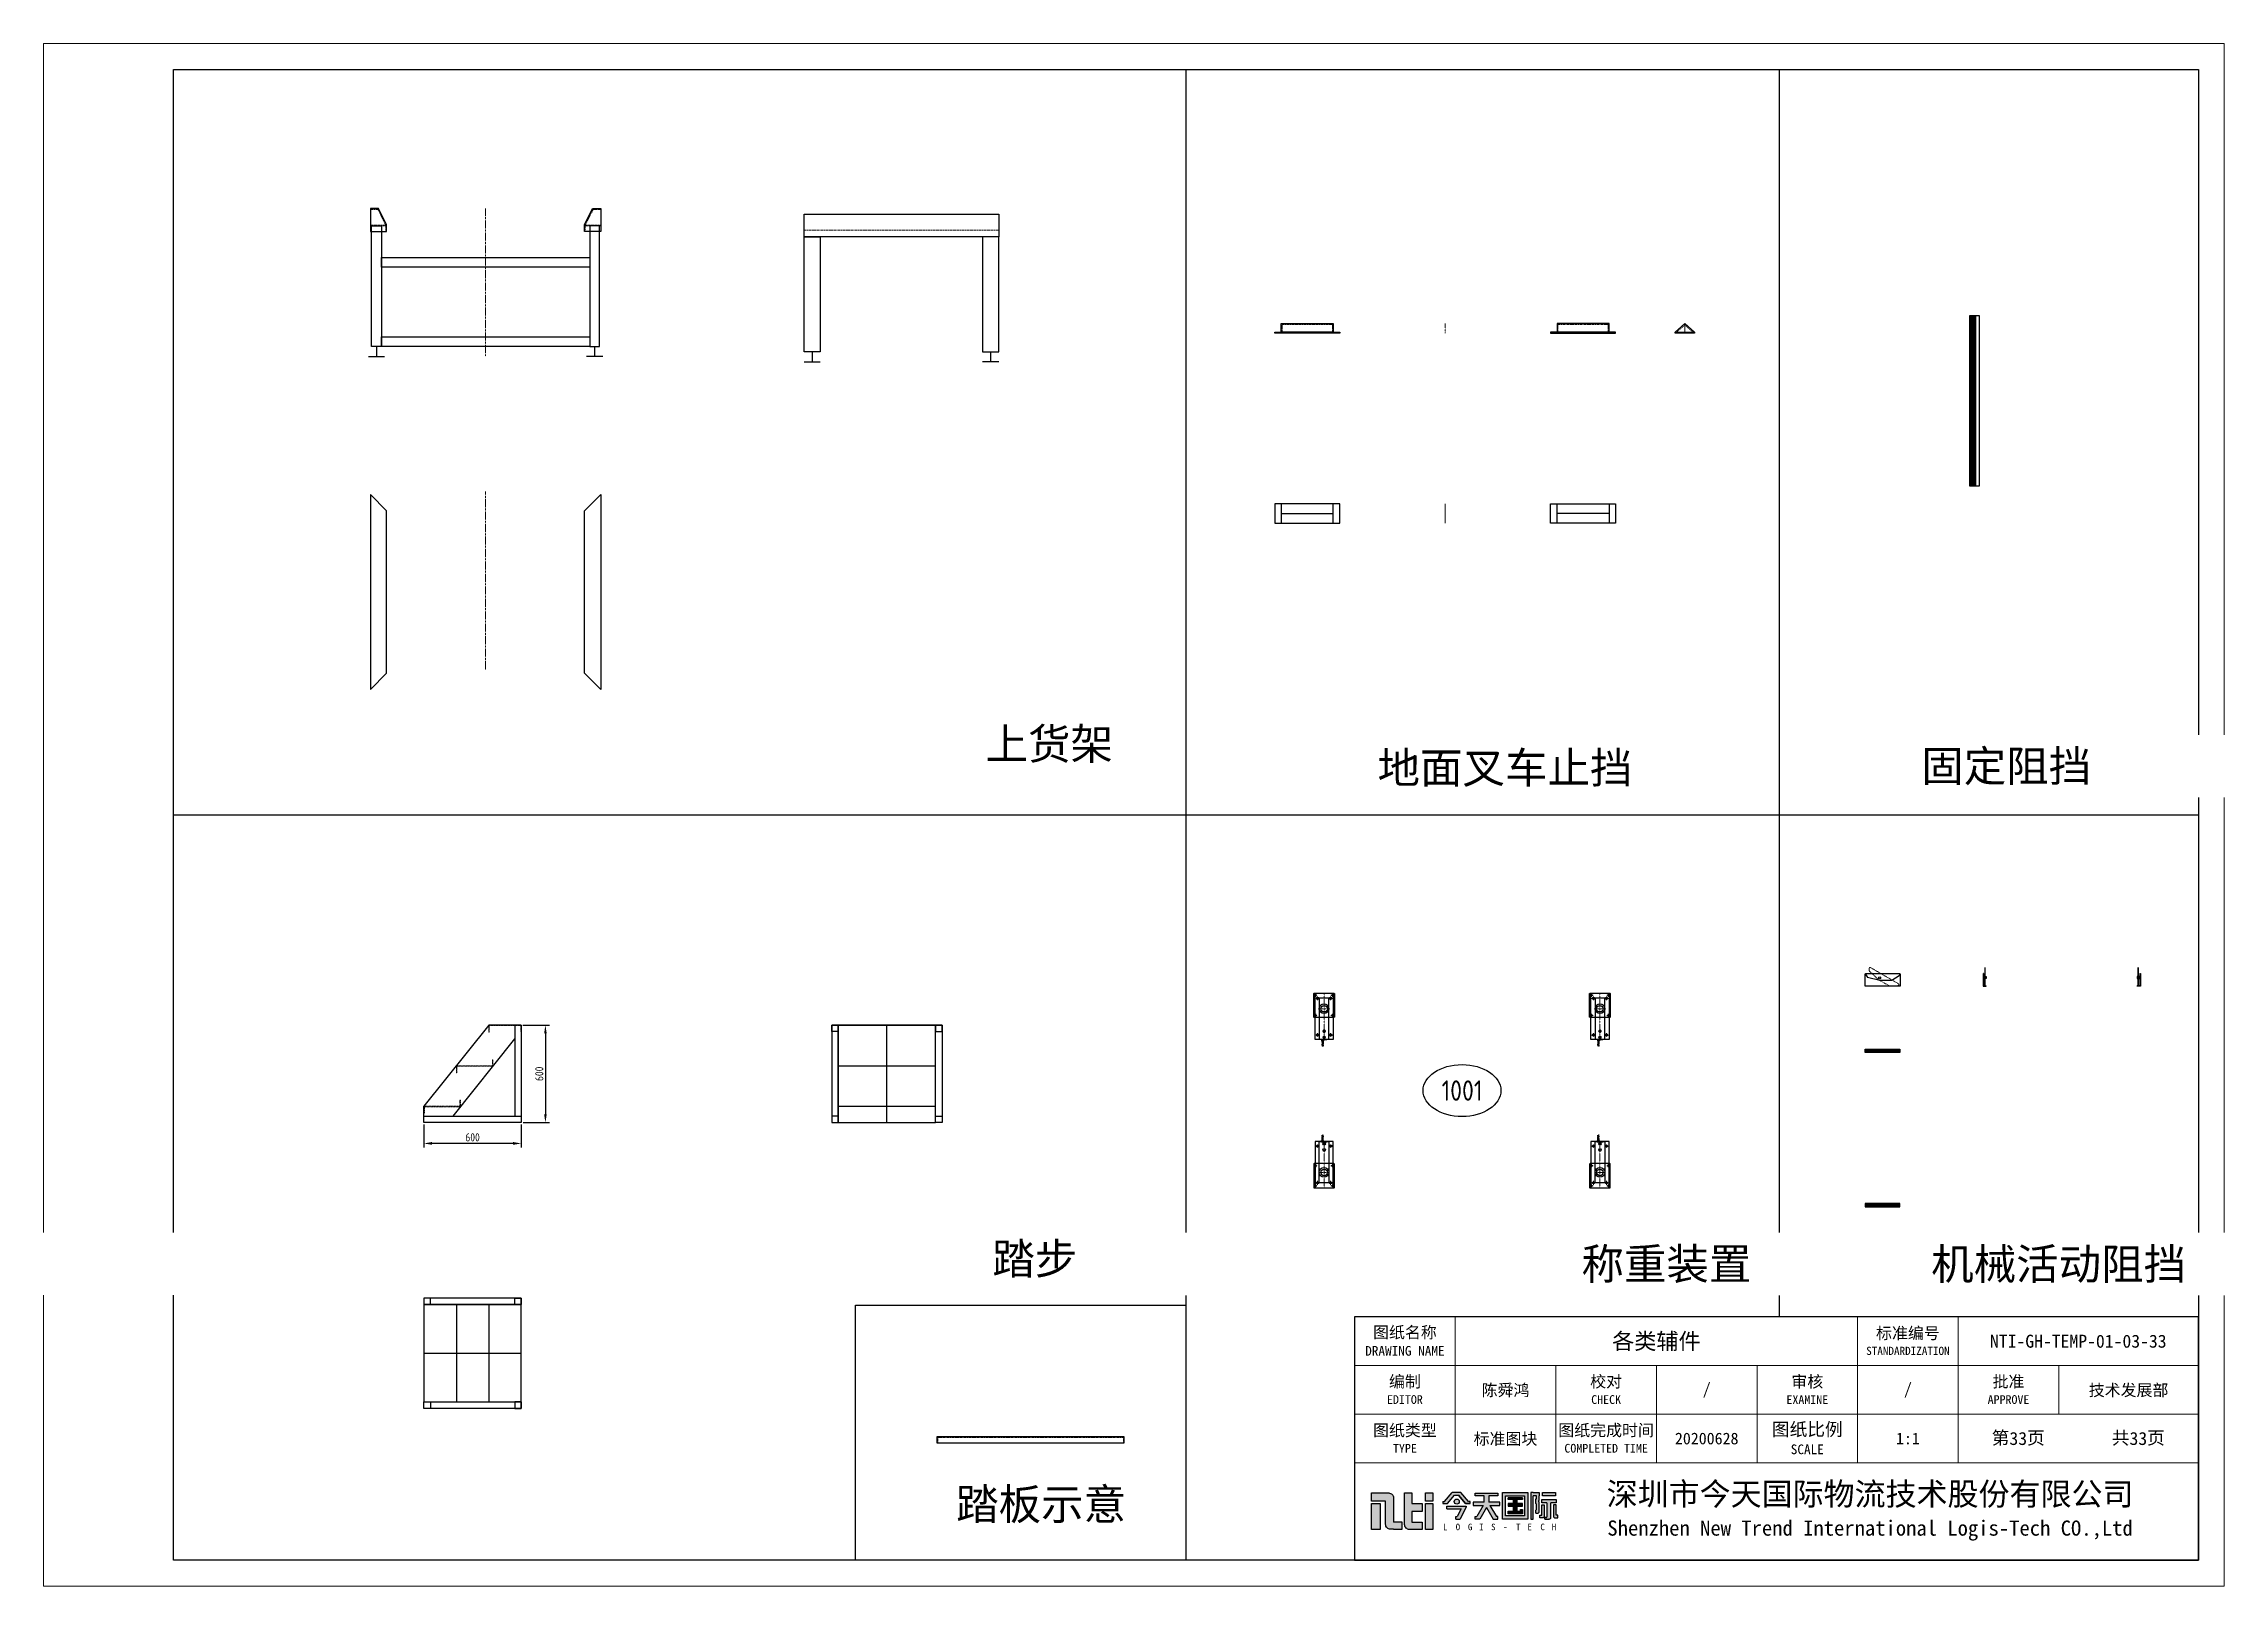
# Model space of a CAD drawing. Header units: millimetres. Extents: x 13310 to 204601, y -25828 to 2684.
# Drawn here: x 19801 to 33241, y -25828 to -16324 of the extents above; entities that cross this region are included whole.
import ezdxf
from ezdxf.enums import TextEntityAlignment as Align

# ---------------------------------------------------------------- set-up
doc = ezdxf.new("R2010")
doc.units = ezdxf.units.MM
doc.linetypes.add('CENTER', pattern=[2, 1.25, -0.25, 0.25, -0.25])
doc.linetypes.add('DASHED2', pattern=[9.525, 6.35, -3.175])
for name, color, linetype, lineweight in [('NTI-中心线层', 1, 'CENTER', 5), ('NTI-标注层', 3, 'Continuous', 9), ('NTI-细实线', 7, 'Continuous', 9), ('NTI-虚线层', 5, 'DASHED2', 9)]:
    doc.layers.add(name, color=color, linetype=linetype, lineweight=lineweight)
doc.layers.add('NTI-粗实线', color=7, linetype='Continuous')
doc.layers.add('NTI-编号层', color=6, linetype='Continuous')
doc.layers.add('NTI-输送设备', color=7, linetype='Continuous', plot=False)
doc.styles.add('NTI标准图块应用文字样式', font='gbenor.shx', dxfattribs={"height": 3.5})
doc.styles.get("Standard").update_dxf_attribs({"font": 'gbenor.shx'})
doc.styles.add('标题栏', font='')
doc.styles.get('标题栏').set_extended_font_data('SimSun')
doc.dimstyles.new('ISO-25', dxfattribs={"dimtxt": 2.5, "dimasz": 2.5, "dimexe": 1.25, "dimexo": 0.625, "dimtad": 1, "dimtxsty": 'Standard', "dimcen": 2.5, "dimadec": 0, "dimazin": 0, "dimtfac": 1, "dimtmove": 0, "dimatfit": 3, "dimfxl": 1, "dimarcsym": 0})

# ---------------------------------------------------------------- blocks, each defined once
blk = doc.blocks.new('*U79')
at = {"layer": 'NTI-输送设备', "color": 2, "const_width": 40}
blk.add_lwpolyline([(-38, 525), (-38, -525)], dxfattribs=at)
at = {"layer": 'NTI-输送设备'}
blk.add_lwpolyline([(-58, 525), (0, 525), (0, -525), (-58, -525)], close=True, dxfattribs=at)
at = {"layer": 'NTI-编号层', "style": 'NTI标准图块应用文字样式'}
for tag, p, flags in [('011备注', (-96, 204), 1), ('012设计单位', (-96, 199), 3)]:
    blk.add_attdef(tag, p, '', height=3.5, dxfattribs=dict(at, flags=flags))
blk = doc.blocks.new('图块标准图框标题栏')
h = blk.add_hatch(color=1)
h.dxf.hatch_style = 1
h.paths.add_polyline_path([(-126.08, 8.76), (-127.42, 8.76), (-127.42, 4.73), (-126.08, 4.73)])
h.paths.add_polyline_path([(-124, 9.62, 0.414214), (-124.75, 10.37), (-125.22, 10.37), (-127.41, 10.37), (-127.41, 9.11), (-125.22, 9.11), (-125.22, 5.54, 0.414214), (-124.47, 4.79), (-124, 4.79), (-122.69, 4.79), (-122.69, 5.9), (-124, 5.9)])
h.paths.add_polyline_path([(-121.17, 8.75), (-121.17, 10.37), (-122.3, 10.37), (-122.3, 5.5, 0.414214), (-121.55, 4.75), (-121.17, 4.75), (-119.6, 4.75), (-119.6, 5.89), (-121.17, 5.89), (-121.17, 7.51), (-119.6, 7.51), (-119.6, 8.75)])
h.paths.add_polyline_path([(-117.97, 8.75), (-119.09, 8.75), (-119.09, 4.75), (-117.97, 4.75)])
h.paths.add_polyline_path([(-117.97, 10.37), (-119.09, 10.37), (-119.09, 9.13), (-117.97, 9.13)])
h = blk.add_hatch(color=256)
h.dxf.hatch_style = 1
h.paths.add_polyline_path([(-113.64, 10.45), (-114.96, 10.45), (-116.14, 9.05), (-116.4, 9.05), (-116.4, 8.75), (-115.7, 8.75), (-114.6, 10.05), (-114, 10.05), (-112.9, 8.75), (-112.2, 8.75), (-112.2, 9.05), (-112.45, 9.05)])
h.paths.add_polyline_path([(-113.88, 9.05, 1), (-114.66, 9.05, 1)])
h.paths.add_polyline_path([(-112.8, 8.25), (-112.8, 8.35), (-115.8, 8.35), (-115.8, 7.95), (-113.6, 7.95), (-114.2, 6.75), (-114.4, 6.75), (-114.4, 6.35), (-113.75, 6.35)])
h.paths.add_polyline_path([(-107.63, 8.95), (-109.33, 8.95), (-109.33, 9.95), (-107.93, 9.95), (-107.93, 10.35), (-111.43, 10.35), (-111.43, 9.95), (-110.03, 9.95), (-110.03, 8.95), (-111.73, 8.95), (-111.73, 8.45), (-110.19, 8.45), (-111.19, 6.75), (-111.43, 6.75), (-111.43, 6.35), (-110.73, 6.35), (-109.68, 8.14), (-108.63, 6.35), (-107.93, 6.35), (-107.93, 6.75), (-108.16, 6.75), (-109.16, 8.45), (-107.63, 8.45)])
h.paths.add_polyline_path([(-103.33, 10.45), (-107.23, 10.45), (-107.23, 6.35), (-103.33, 6.35)])
h.paths.add_polyline_path([(-106.73, 9.95), (-103.83, 9.95), (-103.83, 6.85), (-106.73, 6.85)], flags=16)
h.paths.add_polyline_path([(-106.33, 8.75), (-105.53, 8.75), (-105.53, 9.35), (-106.33, 9.35), (-106.33, 9.65), (-104.13, 9.65), (-104.13, 9.35), (-105.03, 9.35), (-105.03, 8.75), (-104.13, 8.75), (-104.13, 8.35), (-105.03, 8.35), (-105.03, 7.55), (-104.43, 7.55), (-104.43, 7.85), (-104.13, 7.85), (-104.13, 7.55), (-104.13, 7.15), (-106.33, 7.15), (-106.33, 7.55), (-105.53, 7.55), (-105.53, 8.35), (-106.33, 8.35)], flags=0)
h.paths.add_polyline_path([(-101.57, 8.95), (-101.67, 9.05), (-101.67, 9.15), (-101.57, 9.25), (-101.57, 9.95), (-101.57, 10.45), (-102.47, 10.45), (-102.87, 10.45), (-102.87, 6.35), (-102.47, 6.35), (-102.47, 9.95), (-101.97, 9.95), (-101.97, 9.45), (-102.07, 9.45), (-102.07, 8.75), (-101.97, 8.65), (-101.97, 7.85), (-102.07, 7.75), (-102.07, 7.25), (-101.97, 7.25), (-101.82, 7.25, 0.414214), (-101.57, 7.5)])
h.paths.add_polyline_path([(-98.97, 9.35), (-101.17, 9.35), (-101.17, 8.85), (-100.37, 8.85), (-100.37, 6.65), (-100.67, 6.65), (-100.67, 6.35), (-100.37, 6.35), (-100.07, 6.35), (-100.02, 6.35, 0.414214), (-99.77, 6.6), (-99.77, 8.85), (-98.97, 8.85)])
h.paths.add_polyline_path([(-99.07, 10.45), (-101.07, 10.45), (-101.07, 9.95), (-99.07, 9.95)])
h.paths.add_polyline_path([(-100.77, 8.55), (-101.17, 8.55), (-101.17, 6.95), (-101.47, 6.95), (-101.47, 6.55), (-101.17, 6.55), (-101.02, 6.55, 0.414214), (-100.77, 6.8)])
h.paths.add_polyline_path([(-98.97, 8.55), (-99.37, 8.55), (-99.37, 6.8, 0.414214), (-99.12, 6.55), (-98.97, 6.55), (-98.67, 6.55), (-98.67, 6.95), (-98.97, 6.95)])
h = blk.add_hatch(color=256)
h.dxf.hatch_style = 1
h.paths.add_polyline_path([(-105.03, 8.75), (-105.03, 9.35), (-104.13, 9.35), (-104.13, 9.65), (-106.33, 9.65), (-106.33, 9.35), (-105.53, 9.35), (-105.53, 8.75), (-106.33, 8.75), (-106.33, 8.35), (-105.53, 8.35), (-105.53, 7.55), (-106.33, 7.55), (-106.33, 7.15), (-104.13, 7.15), (-104.13, 7.55), (-104.13, 7.85), (-104.43, 7.85), (-104.43, 7.55), (-105.03, 7.55), (-105.03, 8.35), (-104.13, 8.35), (-104.13, 8.75)])
for p, q in [((-116.14, 9.05), (-114.96, 10.45)), ((-113.64, 10.45), (-114.96, 10.45)), ((-112.45, 9.05), (-113.64, 10.45)), ((-116.4, 9.05), (-116.4, 8.75)), ((-116.4, 9.05), (-116.14, 9.05)), ((-116.4, 8.75), (-115.7, 8.75)), ((-115.8, 7.95), (-113.6, 7.95)), ((-115.7, 8.75), (-114.6, 10.05)), ((-114.6, 10.05), (-114, 10.05)), ((-114.6, 10.05), (-114, 10.05)), ((-114.4, 6.35), (-114.4, 6.75)), ((-114.4, 6.75), (-114.2, 6.75)), ((-113.6, 7.95), (-114.2, 6.75)), ((-114, 10.05), (-112.9, 8.75)), ((-112.9, 8.75), (-114, 10.05)), ((-112.8, 8.25), (-113.75, 6.35)), ((-112.9, 8.75), (-112.2, 8.75)), ((-112.2, 8.75), (-112.9, 8.75)), ((-112.2, 9.05), (-112.45, 9.05)), ((-112.2, 8.75), (-112.2, 9.05)), ((-111.43, 6.75), (-111.19, 6.75)), ((-111.43, 6.35), (-111.43, 6.75)), ((-110.19, 8.45), (-111.19, 6.75)), ((-109.68, 8.14), (-110.73, 6.35)), ((-109.68, 8.14), (-108.63, 6.35)), ((-109.16, 8.45), (-108.16, 6.75)), ((-107.93, 6.75), (-108.16, 6.75)), ((-107.93, 6.35), (-107.93, 6.75)), ((-102.07, 7.25), (-101.97, 7.25)), ((-101.57, 9.25), (-101.67, 9.15)), ((-101.67, 9.15), (-101.67, 9.05)), ((-101.57, 8.95), (-101.67, 9.05)), ((-110.73, 6.35), (-111.43, 6.35)), ((-108.63, 6.35), (-107.93, 6.35))]:
    blk.add_line(p, q)
at = {"color": 7, "linetype": 'Continuous'}
for p, q in [((-115.8, 7.95), (-115.8, 8.35)), ((-115.8, 8.35), (-112.8, 8.35)), ((-112.8, 8.35), (-112.8, 8.25)), ((-99.77, 6.6), (-99.77, 8.65))]:
    blk.add_line(p, q, dxfattribs=at)
at = {"color": 1}
for points in [[(-125.22, 9.11), (-127.41, 9.11), (-127.41, 10.37), (-125.22, 10.37)], [(-121.17, 8.75), (-119.6, 8.75), (-119.6, 7.51), (-121.17, 7.51)], [(-121.17, 7.51), (-121.17, 5.89)], [(-124, 4.79), (-122.69, 4.79), (-122.69, 5.9), (-124, 5.9)], [(-121.17, 5.89), (-119.6, 5.89), (-119.6, 4.75), (-121.17, 4.75)]]:
    blk.add_lwpolyline(points, dxfattribs=at)
for points in [[(-125.22, 10.37), (-124.75, 10.37, -0.414214), (-124, 9.62), (-124, 5.9)], [(-121.17, 4.75), (-121.55, 4.75, -0.414214), (-122.3, 5.5), (-122.3, 10.37), (-121.17, 10.37), (-121.17, 8.75)], [(-124, 4.79), (-124.47, 4.79, -0.414214), (-125.22, 5.54), (-125.22, 9.11)]]:
    blk.add_lwpolyline(points, format="xyb", dxfattribs=at)
for points in [[(-119.09, 10.37), (-117.97, 10.37), (-117.97, 9.13), (-119.09, 9.13)], [(-127.42, 8.76), (-126.08, 8.76), (-126.08, 4.73), (-127.42, 4.73)], [(-119.09, 8.75), (-117.97, 8.75), (-117.97, 4.75), (-119.09, 4.75)]]:
    blk.add_lwpolyline(points, close=True, dxfattribs=at)
for points in [[(-110.03, 9.95), (-111.43, 9.95), (-111.43, 10.35), (-107.93, 10.35), (-107.93, 9.95), (-109.33, 9.95)], [(-102.47, 10.45), (-102.87, 10.45), (-102.87, 6.35), (-102.47, 6.35), (-102.47, 9.95)], [(-102.47, 10.45), (-101.57, 10.45), (-101.57, 9.95)], [(-110.03, 8.95), (-111.73, 8.95), (-111.73, 8.45), (-110.19, 8.45)], [(-110.03, 8.95), (-110.03, 9.95)], [(-109.33, 9.95), (-109.33, 8.95)], [(-109.16, 8.45), (-107.63, 8.45), (-107.63, 8.95), (-109.33, 8.95)], [(-105.53, 9.35), (-106.33, 9.35), (-106.33, 9.65), (-104.13, 9.65), (-104.13, 9.35), (-105.03, 9.35)], [(-105.53, 8.75), (-106.33, 8.75), (-106.33, 8.35), (-105.53, 8.35)], [(-104.13, 7.55), (-104.13, 7.15), (-106.33, 7.15), (-106.33, 7.55), (-105.53, 7.55)], [(-105.53, 8.75), (-105.53, 9.35)], [(-105.53, 7.55), (-105.53, 8.35)], [(-105.03, 9.35), (-105.03, 8.75)], [(-105.03, 8.35), (-104.13, 8.35), (-104.13, 8.75), (-105.03, 8.75)], [(-105.03, 8.35), (-105.03, 7.55)], [(-105.03, 7.55), (-104.43, 7.55)], [(-104.43, 7.55), (-104.43, 7.85), (-104.13, 7.85), (-104.13, 7.55)], [(-101.97, 9.95), (-102.47, 9.95)], [(-101.57, 9.25), (-101.57, 9.95)], [(-101.17, 6.55), (-101.47, 6.55), (-101.47, 6.95), (-101.17, 6.95)], [(-100.37, 8.85), (-101.17, 8.85), (-101.17, 9.35), (-98.97, 9.35), (-98.97, 8.85), (-99.77, 8.85)], [(-100.37, 8.85), (-100.37, 6.65)], [(-98.97, 6.55), (-98.67, 6.55), (-98.67, 6.95), (-98.97, 6.95)], [(-100.37, 6.35), (-100.67, 6.35), (-100.67, 6.65), (-100.37, 6.65)]]:
    blk.add_lwpolyline(points)
for points in [[(-107.23, 10.45), (-103.33, 10.45), (-103.33, 6.35), (-107.23, 6.35)], [(-101.07, 10.45), (-99.07, 10.45), (-99.07, 9.95), (-101.07, 9.95)], [(-106.73, 9.95), (-103.83, 9.95), (-103.83, 6.85), (-106.73, 6.85)]]:
    blk.add_lwpolyline(points, close=True)
at = {"color": 7, "linetype": 'Continuous'}
for points in [[(-104.13, 9.55), (-104.13, 9.65), (-106.33, 9.65)], [(-102.07, 7.25), (-102.07, 7.75), (-101.97, 7.85), (-101.97, 8.65), (-102.07, 8.75), (-102.07, 9.45), (-101.97, 9.45), (-101.97, 9.95)], [(-114.4, 6.35), (-113.75, 6.35)], [(-100.67, 6.35), (-100.67, 6.55)], [(-100.67, 6.35), (-100.07, 6.35)], [(-100.02, 6.35), (-100.07, 6.35)]]:
    blk.add_lwpolyline(points, dxfattribs=at)
for points in [[(-101.97, 7.25), (-101.82, 7.25, 0.414214), (-101.57, 7.5), (-101.57, 8.95)], [(-101.17, 6.95), (-101.17, 8.55), (-100.77, 8.55), (-100.77, 6.8, -0.414214), (-101.02, 6.55), (-101.17, 6.55)], [(-100.37, 6.35), (-100.02, 6.35, 0.414214), (-99.77, 6.6), (-99.77, 8.85)], [(-98.97, 6.95), (-98.97, 8.55), (-99.37, 8.55), (-99.37, 6.8, 0.414214), (-99.12, 6.55), (-98.97, 6.55)]]:
    blk.add_lwpolyline(points, format="xyb")
blk.add_circle((-114.27, 9.05), 0.388, dxfattribs=at)
at = {"layer": 'NTI-粗实线'}
blk.add_lwpolyline([(-130, 0), (0, 0), (0, 37.5), (-130, 37.5)], close=True, dxfattribs=at)
at = {"layer": 'NTI-细实线'}
for p, q in [((-114.5, 37.5), (-114.5, 15)), ((-52.5, 22.5), (-52.5, 37.5)), ((-37, 22.5), (-37, 37.5)), ((0, 30), (-130, 30)), ((-99, 30), (-99, 15)), ((-83.5, 30), (-83.5, 15)), ((-68, 30), (-68, 15)), ((-21.5, 30), (-21.5, 22.5)), ((0, 22.5), (-130, 22.5)), ((-52.5, 22.5), (-52.5, 15)), ((-37, 22.5), (-37, 15)), ((0, 15), (-130, 15))]:
    blk.add_line(p, q, dxfattribs=at)
at = {"style": '标题栏'}
blk.add_attdef('图纸名称', text='', height=2.5, dxfattribs=at).set_placement((-83.5, 33.75), align=Align.MIDDLE_CENTER)
for tag, height, p in [('标准编号', 2, (-18.5, 33.75)), ('编制人员', 1.8, (-106.75, 26.25)), ('校对人员', 1.8, (-75.75, 26.25)), ('审核人员', 1.8, (-44.75, 26.25)), ('批准', 1.8, (-10.75, 26.25)), ('图纸类型', 1.8, (-106.75, 18.75)), ('图纸完成时间', 1.8, (-75.75, 18.75)), ('图纸比例', 1.8, (-44.75, 18.75)), ('N', 2, (-27.75, 18.75)), ('N', 2, (-9.25, 18.75))]:
    blk.add_attdef(tag, text='', height=height, dxfattribs=at).set_placement(p, align=Align.MIDDLE)
at = {"layer": 'NTI-细实线', "color": 7, "style": '标题栏'}
for s, p in [('L', (-116.36, 4.64)), ('O', (-114.42, 4.64)), ('G', (-112.54, 4.64)), ('I', (-110.82, 4.64)), ('S', (-108.97, 4.64)), ('-', (-107.13, 4.64)), ('T', (-105.13, 4.64)), ('E', (-103.36, 4.64)), ('C', (-101.38, 4.64)), ('H', (-99.62, 4.64))]:
    blk.add_text(s, height=1, dxfattribs=at).set_placement(p)
at = {"layer": 'NTI-细实线', "attachment_point": 5, "style": '标题栏'}
for s, insert, char_height, width in [('图纸名称\\P{\\H0.83333x;DRAWING NAME}', (-122.25, 33.75), 1.8, 15.1979), ('标准编号\\P{\\H0.7x;STANDARDIZATION}', (-44.75, 33.75), 1.8, 15.1979), ('编制\\P{\\H0.75x;EDITOR}', (-122.25, 26.25), 1.8, 14.4665), ('校对\\P{\\H0.75x;CHECK}', (-91.25, 26.25), 1.8, 14.4665), ('审核\\P{\\H0.75x;EXAMINE}', (-60.25, 26.25), 1.8, 14.4665), ('批准\\P{\\H0.75x;APPROVE}', (-29.25, 26.25), 1.8, 14.4665), ('图纸类型\\P{\\H0.75x;TYPE}', (-122.25, 18.75), 1.8, 14.4665), ('图纸完成时间\\P{\\H0.75x;COMPLETED TIME}', (-91.25, 18.75), 1.8, 17.2878), ('图纸比例\\P{\\H0.75x;SCALE}', (-60.25, 18.75), 2, 14.4665), ('第  页', (-27.75, 18.75), 2, 24.25), ('共  页', (-9.25, 18.75), 2, 24.25), ('深圳市今天国际物流技术股份有限公司\\P{\\H0.66667x;Shenzhen New Trend International Logis-Tech CO.,Ltd}', (-50.58, 7.5), 3.5, 116.0664)]:
    blk.add_mtext(s, dxfattribs=dict(at, insert=insert, char_height=char_height, width=width))
blk = doc.blocks.new('*U80')
at = {"layer": 'NTI-中心线层'}
blk.add_line((0, 910), (0, 0), dxfattribs=at)
at = {"layer": 'NTI-虚线层'}
for p, q in [((-663, 905), (-710, 905)), ((-615, 809), (-663, 905)), ((-615, 770), (-615, 809)), ((615, 809), (663, 905)), ((615, 770), (615, 809)), ((663, 905), (710, 905))]:
    blk.add_line(p, q, dxfattribs=at)
for points in [[(-710, 809), (-615, 809), (-615, 804), (-710, 804)], [(710, 809), (615, 809), (615, 804), (710, 804)]]:
    blk.add_lwpolyline(points, close=True, dxfattribs=at)
at = {"layer": 'NTI-输送设备', "color": 3}
for p, q in [((-722, 0), (-622, 0)), ((-672, 60), (-672, 0)), ((722, 0), (622, 0)), ((672, 60), (672, 0))]:
    blk.add_line(p, q, dxfattribs=at)
for points in [[(-660, 910), (-710, 910), (-710, 770), (-610, 770), (-610, 810)], [(660, 910), (710, 910), (710, 770), (610, 770), (610, 810)], [(-702, 804), (-642, 804), (-642, 60), (-702, 60)], [(702, 804), (642, 804), (642, 60), (702, 60)], [(-642, 610), (642, 610), (642, 550), (-642, 550)], [(-642, 120), (642, 120), (642, 60), (-642, 60)]]:
    blk.add_lwpolyline(points, close=True, dxfattribs=at)
blk = doc.blocks.new('*U81')
at = {"layer": 'NTI-中心线层'}
blk.add_line((0, 0), (-1100, 0), dxfattribs=at)
at = {"layer": 'NTI-输送设备', "color": 3}
for points in [[(-980, 610), (-1080, 710), (120, 710), (20, 610), (-980, 610)], [(-980, -610), (-1080, -710), (120, -710), (20, -610), (-980, -610)]]:
    blk.add_lwpolyline(points, dxfattribs=at)
at = {"layer": 'NTI-编号层', "style": 'NTI标准图块应用文字样式'}
for tag, p, flags in [('011备注', (-479, -65), 1), ('012设计单位', (-479, -70), 3)]:
    blk.add_attdef(tag, p, '', height=3.5, dxfattribs=dict(at, flags=flags))
blk = doc.blocks.new('*U74')
at = {"layer": 'NTI-虚线层'}
blk.add_line((-600, 810), (600, 810), dxfattribs=at)
at = {"layer": 'NTI-输送设备', "color": 3}
for p, q in [((-600, 0), (-500, 0)), ((-550, 60), (-550, 0)), ((600, 0), (500, 0)), ((550, 60), (550, 0))]:
    blk.add_line(p, q, dxfattribs=at)
for points in [[(-600, 910), (600, 910), (600, 770), (-600, 770)], [(-600, 770), (-500, 770), (-500, 60), (-600, 60)], [(600, 770), (500, 770), (500, 60), (600, 60)]]:
    blk.add_lwpolyline(points, close=True, dxfattribs=at)
blk = doc.blocks.new('*U294')
at = {"layer": 'NTI-输送设备', "color": 3}
for p, q in [((-600, 300), (-600, -300)), ((-400, 300), (-400, -300)), ((-400, 300), (-400, -300)), ((-200, 300), (-200, -300)), ((-600, 0), (0, 0))]:
    blk.add_line(p, q, dxfattribs=at)
for points in [[(0, 300), (0, 340), (-600, 340), (-600, 300)], [(-600, 340), (-600, 300), (-560, 300), (-560, 340)], [(0, -300), (0, 300), (-600, 300), (-600, -300)], [(0, 340), (0, 300), (-40, 300), (-40, 340)], [(0, -300), (0, -340), (-600, -340), (-600, -300)], [(-600, -340), (-600, -300), (-560, -300), (-560, -340)], [(0, -340), (0, -300), (-40, -300), (-40, -340)]]:
    blk.add_lwpolyline(points, close=True, dxfattribs=at)
at = {"layer": 'NTI-输送设备', "color": 3, "style": 'NTI标准图块应用文字样式', "flags": 3}
blk.add_attdef('012设计单位', (-333, 79), '', height=3.5, dxfattribs=at)
blk = doc.blocks.new('*D131')
at = {"layer": 'Defpoints', "color": 0, "transparency": 16777216}
for p in [(-600, 0), (-600, -129), (0, 0)]:
    blk.add_point(p, dxfattribs=at)
at = {"layer": 'NTI-标注层', "color": 0, "lineweight": -2, "transparency": 16777216}
for p, q in [((-600, -13), (-600, -154)), ((-50, -129), (-550, -129)), ((0, -13), (0, -154))]:
    blk.add_line(p, q, dxfattribs=at)
at = {"layer": 'NTI-标注层', "color": 0, "transparency": 16777216}
for points in [[(-550, -120), (-550, -137), (-600, -129)], [(-50, -120), (-50, -137), (0, -129)]]:
    blk.add_solid(points, dxfattribs=at)
at = {"layer": 'NTI-标注层', "color": 0, "transparency": 16777216, "insert": (-300, -91), "char_height": 50, "attachment_point": 5}
blk.add_mtext('600', dxfattribs=at)
blk = doc.blocks.new('*D132')
at = {"layer": 'Defpoints', "color": 0, "transparency": 16777216}
for p in [(-3, 600), (0, 0), (149, 0)]:
    blk.add_point(p, dxfattribs=at)
at = {"layer": 'NTI-标注层', "color": 0, "lineweight": -2, "transparency": 16777216}
for p, q in [((10, 600), (174, 600)), ((149, 550), (149, 50)), ((12, 0), (174, 0))]:
    blk.add_line(p, q, dxfattribs=at)
at = {"layer": 'NTI-标注层', "color": 0, "transparency": 16777216}
for points in [[(141, 550), (157, 550), (149, 600)], [(141, 50), (157, 50), (149, 0)]]:
    blk.add_solid(points, dxfattribs=at)
at = {"layer": 'NTI-标注层', "color": 0, "transparency": 16777216, "insert": (111, 300), "char_height": 50, "attachment_point": 5, "rotation": 90}
blk.add_mtext('600', dxfattribs=at)
blk = doc.blocks.new('*U87')
at = {"layer": 'NTI-输送设备', "color": 3}
for p, q in [((-300, 0), (300, 0)), ((0, -600), (0, 0)), ((-300, -250), (300, -250)), ((-300, -250), (300, -250)), ((-300, -500), (300, -500))]:
    blk.add_line(p, q, dxfattribs=at)
for points in [[(-300, 0), (-340, 0), (-340, -600), (-300, -600)], [(-340, 0), (-300, 0), (-300, -40), (-340, -40)], [(300, 0), (-300, 0), (-300, -600), (300, -600)], [(300, 0), (340, 0), (340, -600), (300, -600)], [(340, 0), (300, 0), (300, -40), (340, -40)], [(-340, -600), (-300, -600), (-300, -560), (-340, -560)], [(340, -600), (300, -600), (300, -560), (340, -560)]]:
    blk.add_lwpolyline(points, close=True, dxfattribs=at)
blk = doc.blocks.new('地面叉车止挡')
at = {"layer": 'NTI-中心线层'}
for p, q in [((-120, 0), (0, 0)), ((0, 0), (-120, 0))]:
    blk.add_line(p, q, dxfattribs=at)
at = {"layer": 'NTI-输送设备'}
for p, q in [((-60, 1010), (-60, 690)), ((-60, -1010), (-60, -690))]:
    blk.add_line(p, q, dxfattribs=at)
for points in [[(0, 1050), (0, 650), (-120, 650), (-120, 1050)], [(0, 1010), (0, 690), (-120, 690), (-120, 1010)], [(0, -1050), (0, -650), (-120, -650), (-120, -1050)], [(0, -1010), (0, -690), (-120, -690), (-120, -1010)]]:
    blk.add_lwpolyline(points, close=True, dxfattribs=at)
at = {"layer": 'NTI-编号层', "style": 'NTI标准图块应用文字样式', "flags": 3}
blk.add_attdef('012设计单位', (-44, 0), '', height=3.5, dxfattribs=at)
blk = doc.blocks.new('地面叉车止挡(侧视图)')
at = {"layer": 'NTI-中心线层'}
blk.add_line((0, 60), (0, 0), dxfattribs=at)
at = {"layer": 'NTI-虚线层'}
for p, q in [((-1005, 60), (-1005, 8)), ((-1005, 54), (-695, 54)), ((-695, 60), (-695, 8)), ((695, 60), (695, 8)), ((1005, 54), (695, 54)), ((1005, 60), (1005, 8))]:
    blk.add_line(p, q, dxfattribs=at)
at = {"layer": 'NTI-输送设备'}
for points in [[(-1050, 8), (-650, 8), (-650, 0), (-1050, 0)], [(-1010, 60), (-690, 60), (-690, 8), (-1010, 8)], [(1050, 8), (650, 8), (650, 0), (1050, 0)], [(1010, 60), (690, 60), (690, 8), (1010, 8)]]:
    blk.add_lwpolyline(points, close=True, dxfattribs=at)
blk = doc.blocks.new('地面叉车止挡（立面图）')
at = {"layer": 'NTI-中心线层'}
blk.add_line((0, 0), (0, 60), dxfattribs=at)
at = {"layer": 'NTI-虚线层'}
for q in [(-52, 8), (52, 8)]:
    blk.add_line((0, 53), q, dxfattribs=at)
at = {"layer": 'NTI-输送设备'}
for q in [(-60, 8), (60, 8)]:
    blk.add_line((0, 60), q, dxfattribs=at)
blk.add_lwpolyline([(-60, 8), (60, 8), (60, 0), (-60, 0)], close=True, dxfattribs=at)
blk = doc.blocks.new('称重装置（四组模块）')
at = {"layer": 'NTI-中心线层'}
for p, q in [((35972, -24178), (35954, -24178)), ((35963, -24169), (35963, -24187)), ((35974, -24185), (35974, -24209)), ((36014, -24165), (36014, -24451)), ((36054, -24185), (36054, -24209)), ((36056, -24178), (36074, -24178)), ((36065, -24169), (36065, -24187)), ((37672, -24178), (37654, -24178)), ((37663, -24169), (37663, -24187)), ((37674, -24185), (37674, -24209)), ((37714, -24165), (37714, -24451)), ((37754, -24185), (37754, -24209)), ((37756, -24178), (37774, -24178)), ((37765, -24169), (37765, -24187)), ((35972, -24302), (35954, -24302)), ((35986, -24197), (35962, -24197)), ((35963, -24311), (35963, -24293)), ((35984, -24261), (36044, -24261)), ((36042, -24197), (36066, -24197)), ((36056, -24302), (36074, -24302)), ((36065, -24311), (36065, -24293)), ((37672, -24302), (37654, -24302)), ((37686, -24197), (37662, -24197)), ((37663, -24311), (37663, -24293)), ((37684, -24261), (37744, -24261)), ((37742, -24197), (37766, -24197)), ((37756, -24302), (37774, -24302)), ((37765, -24311), (37765, -24293)), ((35986, -24423), (35962, -24423)), ((35974, -24435), (35974, -24411)), ((36042, -24423), (36066, -24423)), ((36054, -24435), (36054, -24411)), ((37686, -24423), (37662, -24423)), ((37674, -24435), (37674, -24411)), ((37742, -24423), (37766, -24423)), ((37754, -24435), (37754, -24411)), ((35986, -25107), (35962, -25107)), ((35974, -25095), (35974, -25119)), ((36014, -25365), (36014, -25079)), ((36042, -25107), (36066, -25107)), ((36054, -25095), (36054, -25119)), ((37686, -25107), (37662, -25107)), ((37674, -25095), (37674, -25119)), ((37714, -25365), (37714, -25079)), ((37742, -25107), (37766, -25107)), ((37754, -25095), (37754, -25119)), ((35972, -25228), (35954, -25228)), ((35963, -25219), (35963, -25237)), ((36056, -25228), (36074, -25228)), ((36065, -25219), (36065, -25237)), ((37672, -25228), (37654, -25228)), ((37663, -25219), (37663, -25237)), ((37756, -25228), (37774, -25228)), ((37765, -25219), (37765, -25237)), ((35972, -25352), (35954, -25352)), ((35986, -25333), (35962, -25333)), ((35963, -25361), (35963, -25343)), ((35974, -25345), (35974, -25321)), ((35984, -25269), (36044, -25269)), ((36042, -25333), (36066, -25333)), ((36054, -25345), (36054, -25321)), ((36056, -25352), (36074, -25352)), ((36065, -25361), (36065, -25343)), ((37672, -25352), (37654, -25352)), ((37686, -25333), (37662, -25333)), ((37663, -25361), (37663, -25343)), ((37674, -25345), (37674, -25321)), ((37684, -25269), (37744, -25269)), ((37742, -25333), (37766, -25333)), ((37754, -25345), (37754, -25321)), ((37756, -25352), (37774, -25352)), ((37765, -25361), (37765, -25343))]:
    blk.add_line(p, q, dxfattribs=at)
at = {"layer": 'NTI-编号层', "ltscale": 10}
blk.add_ellipse((36864, -24765), major_axis=(240, 0), ratio=0.666667, dxfattribs=at)
at = {"layer": 'NTI-输送设备'}
for p, q in [((36044, -24196), (35984, -24196)), ((35984, -24196), (35984, -24315)), ((35984, -24315), (35984, -24450)), ((36044, -24315), (36044, -24196)), ((36044, -24450), (36044, -24315)), ((37744, -24196), (37684, -24196)), ((37684, -24196), (37684, -24315)), ((37684, -24315), (37684, -24450)), ((37744, -24315), (37744, -24196)), ((37744, -24450), (37744, -24315)), ((36044, -24450), (35984, -24450)), ((35997, -24450), (36031, -24450)), ((36005, -24452), (35999, -24452)), ((35999, -24452), (35999, -24458)), ((35999, -24458), (36005, -24458)), ((36000, -24450), (36000, -24452)), ((36028, -24450), (36001, -24450)), ((36002, -24452), (36002, -24458)), ((36002, -24458), (36002, -24464)), ((36005, -24452), (36011, -24452)), ((36011, -24458), (36005, -24458)), ((36011, -24393), (36007, -24399)), ((36007, -24399), (36011, -24406)), ((36011, -24431), (36007, -24437)), ((36007, -24437), (36011, -24444)), ((36008, -24458), (36008, -24464)), ((36009, -24452), (36009, -24458)), ((36010, -24450), (36010, -24452)), ((36018, -24393), (36011, -24393)), ((36011, -24406), (36018, -24406)), ((36018, -24431), (36011, -24431)), ((36011, -24444), (36018, -24444)), ((36011, -24452), (36011, -24458)), ((36022, -24399), (36018, -24393)), ((36018, -24406), (36022, -24399)), ((36022, -24437), (36018, -24431)), ((36018, -24444), (36022, -24437)), ((37744, -24450), (37684, -24450)), ((37697, -24450), (37731, -24450)), ((37705, -24452), (37699, -24452)), ((37699, -24452), (37699, -24458)), ((37699, -24458), (37705, -24458)), ((37700, -24450), (37700, -24452)), ((37728, -24450), (37701, -24450)), ((37702, -24452), (37702, -24458)), ((37702, -24458), (37702, -24464)), ((37705, -24452), (37711, -24452)), ((37711, -24458), (37705, -24458)), ((37711, -24393), (37707, -24399)), ((37707, -24399), (37711, -24406)), ((37711, -24431), (37707, -24437)), ((37707, -24437), (37711, -24444)), ((37708, -24458), (37708, -24464)), ((37709, -24452), (37709, -24458)), ((37710, -24450), (37710, -24452)), ((37718, -24393), (37711, -24393)), ((37711, -24406), (37718, -24406)), ((37718, -24431), (37711, -24431)), ((37711, -24444), (37718, -24444)), ((37711, -24452), (37711, -24458)), ((37722, -24399), (37718, -24393)), ((37718, -24406), (37722, -24399)), ((37722, -24437), (37718, -24431)), ((37718, -24444), (37722, -24437)), ((36011, -24464), (35999, -24464)), ((36011, -24465), (35999, -24465)), ((36002, -24465), (36002, -24479)), ((36002, -24479), (36008, -24479)), ((36002, -24485), (36002, -24479)), ((36002, -24485), (36002, -24491)), ((36002, -24485), (36008, -24485)), ((36008, -24465), (36008, -24479)), ((36008, -24485), (36008, -24479)), ((36008, -24485), (36008, -24491)), ((37711, -24464), (37699, -24464)), ((37711, -24465), (37699, -24465)), ((37702, -24465), (37702, -24479)), ((37702, -24479), (37708, -24479)), ((37702, -24485), (37702, -24479)), ((37702, -24485), (37702, -24491)), ((37702, -24485), (37708, -24485)), ((37708, -24465), (37708, -24479)), ((37708, -24485), (37708, -24479)), ((37708, -24485), (37708, -24491)), ((36044, -25080), (35984, -25080)), ((35984, -25215), (35984, -25080)), ((35997, -25080), (36031, -25080)), ((36011, -25065), (35999, -25065)), ((36011, -25067), (35999, -25067)), ((35999, -25072), (36005, -25072)), ((35999, -25078), (35999, -25072)), ((36005, -25078), (35999, -25078)), ((36000, -25080), (36000, -25078)), ((36028, -25080), (36001, -25080)), ((36002, -25046), (36002, -25040)), ((36002, -25046), (36008, -25046)), ((36002, -25046), (36002, -25051)), ((36002, -25065), (36002, -25051)), ((36002, -25051), (36008, -25051)), ((36002, -25072), (36002, -25067)), ((36002, -25078), (36002, -25072)), ((36011, -25072), (36005, -25072)), ((36005, -25078), (36011, -25078)), ((36007, -25093), (36011, -25087)), ((36011, -25100), (36007, -25093)), ((36007, -25131), (36011, -25125)), ((36011, -25138), (36007, -25131)), ((36008, -25046), (36008, -25040)), ((36008, -25046), (36008, -25051)), ((36008, -25065), (36008, -25051)), ((36008, -25072), (36008, -25067)), ((36009, -25078), (36009, -25072)), ((36010, -25080), (36010, -25078)), ((36011, -25078), (36011, -25072)), ((36011, -25087), (36018, -25087)), ((36018, -25100), (36011, -25100)), ((36011, -25125), (36018, -25125)), ((36018, -25087), (36022, -25093)), ((36022, -25093), (36018, -25100)), ((36018, -25125), (36022, -25131)), ((36022, -25131), (36018, -25138)), ((36044, -25080), (36044, -25215)), ((37744, -25080), (37684, -25080)), ((37684, -25215), (37684, -25080)), ((37697, -25080), (37731, -25080)), ((37711, -25065), (37699, -25065)), ((37711, -25067), (37699, -25067)), ((37699, -25072), (37705, -25072)), ((37699, -25078), (37699, -25072)), ((37705, -25078), (37699, -25078)), ((37700, -25080), (37700, -25078)), ((37728, -25080), (37701, -25080)), ((37702, -25046), (37702, -25040)), ((37702, -25046), (37708, -25046)), ((37702, -25046), (37702, -25051)), ((37702, -25065), (37702, -25051)), ((37702, -25051), (37708, -25051)), ((37702, -25072), (37702, -25067)), ((37702, -25078), (37702, -25072)), ((37711, -25072), (37705, -25072)), ((37705, -25078), (37711, -25078)), ((37707, -25093), (37711, -25087)), ((37711, -25100), (37707, -25093)), ((37707, -25131), (37711, -25125)), ((37711, -25138), (37707, -25131)), ((37708, -25046), (37708, -25040)), ((37708, -25046), (37708, -25051)), ((37708, -25065), (37708, -25051)), ((37708, -25072), (37708, -25067)), ((37709, -25078), (37709, -25072)), ((37710, -25080), (37710, -25078)), ((37711, -25078), (37711, -25072)), ((37711, -25087), (37718, -25087)), ((37718, -25100), (37711, -25100)), ((37711, -25125), (37718, -25125)), ((37718, -25087), (37722, -25093)), ((37722, -25093), (37718, -25100)), ((37718, -25125), (37722, -25131)), ((37722, -25131), (37718, -25138)), ((37744, -25080), (37744, -25215)), ((35984, -25334), (35984, -25215)), ((36018, -25138), (36011, -25138)), ((36044, -25215), (36044, -25334)), ((37684, -25334), (37684, -25215)), ((37718, -25138), (37711, -25138)), ((37744, -25215), (37744, -25334)), ((36044, -25334), (35984, -25334)), ((37744, -25334), (37684, -25334))]:
    blk.add_line(p, q, dxfattribs=at)
for points in [[(36078, -24170), (36078, -24310, -0.414214), (36073, -24315), (35955, -24315, -0.414214), (35950, -24310), (35950, -24170, -0.414214), (35955, -24165), (36073, -24165, -0.414214)], [(37778, -24170), (37778, -24310, -0.414214), (37773, -24315), (37655, -24315, -0.414214), (37650, -24310), (37650, -24170, -0.414214), (37655, -24165), (37773, -24165, -0.414214)], [(36078, -25360), (36078, -25220, 0.414214), (36073, -25215), (35955, -25215, 0.414214), (35950, -25220), (35950, -25360, 0.414214), (35955, -25365), (36073, -25365, 0.414214)], [(37778, -25360), (37778, -25220, 0.414214), (37773, -25215), (37655, -25215, 0.414214), (37650, -25220), (37650, -25360, 0.414214), (37655, -25365), (37773, -25365, 0.414214)]]:
    blk.add_lwpolyline(points, format="xyb", close=True, dxfattribs=at)
for points in [[(35958, -24315), (35958, -24165), (36070, -24165), (36070, -24315)], [(37658, -24315), (37658, -24165), (37770, -24165), (37770, -24315)], [(36070, -24315), (36070, -24451), (35958, -24451), (35958, -24315)], [(37770, -24315), (37770, -24451), (37658, -24451), (37658, -24315)], [(36070, -25215), (36070, -25079), (35958, -25079), (35958, -25215)], [(37770, -25215), (37770, -25079), (37658, -25079), (37658, -25215)], [(35958, -25215), (35958, -25365), (36070, -25365), (36070, -25215)], [(37658, -25215), (37658, -25365), (37770, -25365), (37770, -25215)]]:
    blk.add_lwpolyline(points, dxfattribs=at)
for centre, radius in [((35963, -24178), 4), ((35974, -24197), 6.5), ((36054, -24197), 6.5), ((36065, -24178), 4), ((37663, -24178), 4), ((37674, -24197), 6.5), ((37754, -24197), 6.5), ((37765, -24178), 4), ((35963, -24302), 4), ((36014, -24261), 30), ((36014, -24261), 20), ((36065, -24302), 4), ((37663, -24302), 4), ((37714, -24261), 30), ((37714, -24261), 20), ((37765, -24302), 4), ((35974, -24423), 6.5), ((36014, -24399), 6.5), ((36014, -24437), 6.5), ((36054, -24423), 6.5), ((37674, -24423), 6.5), ((37714, -24399), 6.5), ((37714, -24437), 6.5), ((37754, -24423), 6.5), ((35974, -25107), 6.5), ((36014, -25093), 6.5), ((36014, -25131), 6.5), ((36054, -25107), 6.5), ((37674, -25107), 6.5), ((37714, -25093), 6.5), ((37714, -25131), 6.5), ((37754, -25107), 6.5), ((35963, -25228), 4), ((36014, -25269), 30), ((36014, -25269), 20), ((36065, -25228), 4), ((37663, -25228), 4), ((37714, -25269), 30), ((37714, -25269), 20), ((37765, -25228), 4), ((35963, -25352), 4), ((35974, -25333), 6.5), ((36054, -25333), 6.5), ((36065, -25352), 4), ((37663, -25352), 4), ((37674, -25333), 6.5), ((37754, -25333), 6.5), ((37765, -25352), 4)]:
    blk.add_circle(centre, radius, dxfattribs=at)
for centre, radius, start, end in [((36014, -24399), 6.5, 208.3336, 211.6664), ((36014, -24437), 6.5, 208.3336, 211.6664), ((36014, -24399), 6.5, 267.6433, 272.3567), ((36014, -24437), 6.5, 267.6433, 272.3567), ((36014, -24399), 6.5, 328.3336, 331.6664), ((36014, -24437), 6.5, 328.3336, 331.6664), ((37714, -24399), 6.5, 208.3336, 211.6664), ((37714, -24437), 6.5, 208.3336, 211.6664), ((37714, -24399), 6.5, 267.6433, 272.3567), ((37714, -24437), 6.5, 267.6433, 272.3567), ((37714, -24399), 6.5, 328.3336, 331.6664), ((37714, -24437), 6.5, 328.3336, 331.6664), ((36004, -24493), 2.41, 56.3784, 129.4797), ((36007, -24488), 2.72, 234.531, 299.7394), ((37704, -24493), 2.41, 56.3784, 129.4797), ((37707, -24488), 2.72, 234.531, 299.7394), ((36004, -25038), 2.41, 230.5203, 303.6216), ((36007, -25042), 2.72, 60.2606, 125.469), ((36014, -25093), 6.5, 148.3336, 151.6664), ((36014, -25131), 6.5, 148.3336, 151.6664), ((36014, -25093), 6.5, 87.6433, 92.3567), ((36014, -25131), 6.5, 87.6433, 92.3567), ((36014, -25093), 6.5, 28.3336, 31.6664), ((36014, -25131), 6.5, 28.3336, 31.6664), ((37704, -25038), 2.41, 230.5203, 303.6216), ((37707, -25042), 2.72, 60.2606, 125.469), ((37714, -25093), 6.5, 148.3336, 151.6664), ((37714, -25131), 6.5, 148.3336, 151.6664), ((37714, -25093), 6.5, 87.6433, 92.3567), ((37714, -25131), 6.5, 87.6433, 92.3567), ((37714, -25093), 6.5, 28.3336, 31.6664), ((37714, -25131), 6.5, 28.3336, 31.6664)]:
    blk.add_arc(centre, radius, start, end, dxfattribs=at)
at = {"layer": 'NTI-标注层', "style": 'NTI标准图块应用文字样式'}
for tag, flags, p in [('011备注', 1, (36864, -24963)), ('012设计单位', 3, (36864, -25019))]:
    blk.add_attdef(tag, text='', height=35, dxfattribs=dict(at, flags=flags)).set_placement(p, align=Align.MIDDLE_LEFT)
at = {"layer": 'NTI-编号层', "style": 'NTI标准图块应用文字样式'}
blk.add_attdef('000设备编号', text='', height=125, dxfattribs=at).set_placement((36864, -24765), align=Align.MIDDLE)
blk = doc.blocks.new('*U84')
at = {"layer": 'NTI-中心线层'}
for p, q in [((190, 482), (190, 465)), ((190, -482), (190, -465))]:
    blk.add_line(p, q, dxfattribs=at)
at = {"layer": 'NTI-输送设备', "color": 3}
for p, q in [((100, 482), (315, 482)), ((100, -482), (315, -482))]:
    blk.add_line(p, q, dxfattribs=at)
at = {"layer": 'NTI-输送设备', "color": 3, "const_width": 10}
for points in [[(104, 472), (314, 472)], [(104, -472), (314, -472)]]:
    blk.add_lwpolyline(points, dxfattribs=at)
at = {"layer": 'NTI-输送设备', "color": 3}
for points in [[(100, 485), (315, 485), (315, 465), (100, 465)], [(104, 477), (314, 477), (314, 467), (104, 467)], [(184, 482), (196, 482), (196, 465), (184, 465)], [(100, -485), (315, -485), (315, -465), (100, -465)], [(104, -477), (314, -477), (314, -467), (104, -467)], [(184, -482), (196, -482), (196, -465), (184, -465)]]:
    blk.add_lwpolyline(points, close=True, dxfattribs=at)
at = {"layer": 'NTI-标注层', "style": 'NTI标准图块应用文字样式'}
blk.add_attdef('011备注', (161, -27), '', height=35, dxfattribs=at)
at = {"layer": 'NTI-标注层', "style": 'NTI标准图块应用文字样式', "flags": 3}
blk.add_attdef('012设计单位', (161, -82), '', height=35, dxfattribs=at)
blk = doc.blocks.new('机械活动阻挡（侧视图）')
at = {"layer": 'NTI-虚线层'}
blk.add_lwpolyline([(40, 3), (93, 3, 0.214494), (97, 5), (100, 7, 0.474703), (98, 15), (-75, 115, 0.57735), (-82, 110), (-82, 96, 0.192743), (-81, 93), (-25, 40, 0.057686), (-24, 39), (38, 4, 0.131652)], format="xyb", close=True, dxfattribs=at)
at = {"layer": 'NTI-输送设备', "color": 3}
for points in [[(-102, 78), (102, 78, -0.414214), (108, 73), (108, 0), (-108, 0), (-108, 73, -0.414214)], [(57, 38), (103, 65, 0.214494), (106, 68), (107, 71, 0.474703), (102, 77), (-98, 77, 0.57735), (-103, 70), (-96, 58, 0.192743), (-93, 55), (-17, 38, 0.057686), (-16, 38), (55, 38, 0.131652)]]:
    blk.add_lwpolyline(points, format="xyb", close=True, dxfattribs=at)
blk.add_lwpolyline([(-108, 3), (108, 3)], dxfattribs=at)
blk.add_circle((-18, 52), 6, dxfattribs=at)
blk = doc.blocks.new('机械活动阻挡（立面图）')
at = {"layer": 'NTI-中心线层'}
for p, q in [((-484, 53), (-466, 53)), ((480, 53), (464, 53))]:
    blk.add_line(p, q, dxfattribs=at)
at = {"layer": 'NTI-输送设备', "color": 3}
for p, q in [((-484, 78), (-486, 78)), ((-466, 0), (-466, 3)), ((464, 0), (464, 3)), ((480, 78), (484, 78))]:
    blk.add_line(p, q, dxfattribs=at)
for points in [[(-486, 78), (-486, 0), (-466, 0)], [(-484, 78), (-484, 3), (-466, 3)], [(484, 78), (484, 0), (464, 0)], [(480, 78), (480, 3), (464, 3)]]:
    blk.add_lwpolyline(points, dxfattribs=at)
for points in [[(-484, 47), (-484, 59), (-466, 59), (-466, 47)], [(480, 47), (480, 59), (464, 59), (464, 47)]]:
    blk.add_lwpolyline(points, close=True, dxfattribs=at)
at = {"layer": 'NTI-输送设备', "color": 3, "const_width": 10}
for points in [[(-474, 3), (-474, 116)], [(470, 3), (470, 116)]]:
    blk.add_lwpolyline(points, dxfattribs=at)
blk = doc.blocks.new('踏板')
at = {"layer": 'NTI-虚线层', "lineweight": -3}
for p, q in [((-572, 37), (572, 37)), ((-572, 0), (-572, 37)), ((572, 37), (572, 0))]:
    blk.add_line(p, q, dxfattribs=at)
at = {"layer": 'NTI-输送设备', "lineweight": -3}
blk.add_lwpolyline([(-575, 40), (575, 40), (575, 0), (-575, 0)], close=True, dxfattribs=at)
blk = doc.blocks.new('*U122')
at = {"layer": 'NTI-虚线层'}
for points in [[(-195.5, 597), (-4.5, 597, -0.414213562), (-3, 595.5), (-3, 560), (0, 560), (0, 597, 0.414213562), (-3, 600), (-197, 600, 0.414213562), (-200, 597), (-200, 557), (-197, 557), (-197, 595.5, -0.414213562)], [(-178, 387), (-175, 387), (-175, 350, -0.414213562), (-178, 347), (-395.5, 347, 0.414213562), (-397, 345.5), (-397, 307), (-400, 307), (-400, 347, -0.414213562), (-397, 350), (-179.5, 350, 0.414213562), (-178, 351.5)], [(-378, 137), (-375, 137), (-375, 100, -0.414213562), (-378, 97), (-595.5, 97, 0.414213562), (-597, 95.5), (-597, 57), (-600, 57), (-600, 97, -0.414213562), (-597, 100), (-379.5, 100, 0.414213562), (-378, 101.5)]]:
    blk.add_lwpolyline(points, format="xyb", close=True, dxfattribs=at)
at = {"layer": 'NTI-输送设备', "color": 3}
for p, q in [((-200, 600), (-600, 100)), ((-200, 597), (-200, 600)), ((0, 600), (-200, 600)), ((-40, 600), (-40, 40)), ((0, 600), (0, 40)), ((-420.071, 40), (-40, 516.114)), ((-378, 97), (-375, 97)), ((-375, 100), (-375, 97))]:
    blk.add_line(p, q, dxfattribs=at)
at = {"layer": 'NTI-输送设备'}
for p, q in [((-178, 347), (-175, 347)), ((-175, 350), (-175, 347)), ((-600, 40), (-600, 100)), ((-597, 100), (-600, 100))]:
    blk.add_line(p, q, dxfattribs=at)
at = {"layer": 'NTI-输送设备', "color": 3}
blk.add_lwpolyline([(-600, 40), (0, 40), (0, 0), (-600, 0)], close=True, dxfattribs=at)
at = {"layer": 'NTI-标注层'}
dim = blk.add_linear_dim(base=(148.906, 0), p1=(-2.913, 599.999), p2=(0, 0), angle=90, dimstyle='ISO-25', override={"dimscale": 20, "dimfxl": 2.5}, dxfattribs=at)
dim.commit()
dim.dimension.update_dxf_attribs({"geometry": '*D132', "text_midpoint": (111.406, 299.999)})
dim = blk.add_linear_dim(base=(-600, -128.539), p1=(0, 0), p2=(-600, 0), dimstyle='ISO-25', override={"dimscale": 20, "dimfxl": 2.5}, dxfattribs=at)
dim.commit()
dim.dimension.update_dxf_attribs({"geometry": '*D131', "text_midpoint": (-300, -91.039)})

msp = doc.modelspace()

# ---------------------------------------------------------------- linework, layer by layer
at = {"layer": 'NTI-粗实线'}
msp.add_lwpolyline([(20601, -25668), (20601, -16484), (33081, -16484), (33081, -25668)], close=True, dxfattribs=at)
at = {"layer": 'NTI-细实线'}
msp.add_lwpolyline([(19801, -25828), (19801, -16324), (33241, -16324), (33241, -25828)], close=True, dxfattribs=at)
at = {"layer": 'NTI-输送设备'}
msp.add_line((20601, -21076), (33081, -21076), dxfattribs=at)

# ---------------------------------------------------------------- block references
msp.add_blockref('*U87', (24999, -22371))
ref = msp.add_blockref('图块标准图框标题栏', (33081, -25668), dxfattribs=dict(xscale=40, yscale=40, zscale=40))
ref.add_attrib('图纸名称', '各类辅件', dxfattribs={"height": 100, "style": '标题栏'}).set_placement((29741, -24318), align=Align.MIDDLE_CENTER)
ref.add_attrib('标准编号', 'NTI-GH-TEMP-01-03-33', dxfattribs={"height": 80, "style": '标题栏'}).set_placement((32341, -24318), align=Align.MIDDLE)
ref.add_attrib('图纸类型', '标准图块', dxfattribs={"height": 72, "style": '标题栏'}).set_placement((28811, -24918), align=Align.MIDDLE)
ref.add_attrib('图纸比例', '1:1', dxfattribs={"height": 72, "style": '标题栏'}).set_placement((31291, -24918), align=Align.MIDDLE)
ref.add_attrib('图纸完成时间', '20200628', dxfattribs={"height": 72, "style": '标题栏'}).set_placement((30051, -24918), align=Align.MIDDLE)
ref.add_attrib('编制人员', '陈舜鸿', dxfattribs={"height": 72, "style": '标题栏'}).set_placement((28811, -24618), align=Align.MIDDLE)
ref.add_attrib('校对人员', '/', dxfattribs={"height": 72, "style": '标题栏'}).set_placement((30051, -24618), align=Align.MIDDLE)
ref.add_attrib('审核人员', '/', dxfattribs={"height": 72, "style": '标题栏'}).set_placement((31291, -24618), align=Align.MIDDLE)
ref.add_attrib('批准', '技术发展部', dxfattribs={"height": 72, "style": '标题栏'}).set_placement((32651, -24618), align=Align.MIDDLE)
ref.add_attrib('N', '33', dxfattribs={"height": 80, "style": '标题栏'}).set_placement((32711, -24918), align=Align.MIDDLE)
ref.add_attrib('N', '33', dxfattribs={"height": 80, "style": '标题栏'}).set_placement((31971, -24918), align=Align.MIDDLE)
at = {"layer": 'NTI-标注层'}
msp.add_blockref('称重装置（四组模块）', (-8321, 1991), dxfattribs=at).add_auto_attribs({'000设备编号': '1001'})
at = {"layer": 'NTI-粗实线', "lineweight": -3}
msp.add_blockref('踏板', (25884, -24946), dxfattribs=at)
at = {"layer": 'NTI-输送设备'}
for name, p in [('*U80', (22525, -18251)), ('*U74', (25088, -18284)), ('*U79', (31730, -18525)), ('地面叉车止挡(侧视图)', (28439, -18109)), ('地面叉车止挡（立面图）', (29916, -18109)), ('机械活动阻挡（侧视图）', (31135, -22131)), ('机械活动阻挡（立面图）', (32240, -22131)), ('*U122', (22745, -22971)), ('*U84', (30927, -23005)), ('*U294', (22745, -24392))]:
    msp.add_blockref(name, p, dxfattribs=at)
at = {"layer": 'NTI-输送设备', "color": 7, "rotation": 270}
msp.add_blockref('*U81', (22525, -20183), dxfattribs=at)
at = {"layer": 'NTI-输送设备', "rotation": 270}
msp.add_blockref('地面叉车止挡', (28439, -19279), dxfattribs=at)

# ---------------------------------------------------------------- next in the draw order: texts
at = {"layer": 'NTI-细实线', "char_height": 192, "attachment_point": 5, "style": '标题栏', "bg_fill": 2}
for s, insert, width in [('固定阻挡', (31897, -20786), 20918.43), ('踏步', (25910, -23821), 1282.08)]:
    msp.add_mtext(s, dxfattribs=dict(at, insert=insert, width=width))

# ---------------------------------------------------------------- next in the draw order: linework, layer by layer
at = {"layer": 'NTI-输送设备'}
for p, q in [((26841, -16484), (26841, -25668)), ((30497, -16484), (30497, -24168))]:
    msp.add_line(p, q, dxfattribs=at)

# ---------------------------------------------------------------- next in the draw order: texts
at = {"layer": 'NTI-细实线', "char_height": 192, "attachment_point": 5, "style": '标题栏', "bg_fill": 2}
for s, insert, width in [('上货架', (25999, -20649), 1282.08), ('地面叉车止挡', (28808, -20796), 2371.15)]:
    msp.add_mtext(s, dxfattribs=dict(at, insert=insert, width=width))

# ---------------------------------------------------------------- next in the draw order: texts
at = {"layer": 'NTI-细实线', "insert": (29803, -23853), "char_height": 192, "width": 20918.43, "attachment_point": 5, "style": '标题栏', "bg_fill": 2}
msp.add_mtext('称重装置', dxfattribs=at)

# ---------------------------------------------------------------- next in the draw order: texts
at = {"layer": 'NTI-细实线', "insert": (32220, -23853), "char_height": 192, "width": 20918.43, "attachment_point": 5, "style": '标题栏', "bg_fill": 2}
msp.add_mtext('机械活动阻挡', dxfattribs=at)

# ---------------------------------------------------------------- next in the draw order: linework, layer by layer
at = {"layer": 'NTI-粗实线', "lineweight": -3}
msp.add_lwpolyline([(24806, -24096), (26841, -24096), (26841, -25668), (24806, -25668)], close=True, dxfattribs=at)

# ---------------------------------------------------------------- next in the draw order: texts
at = {"layer": 'NTI-细实线', "insert": (25949, -25333), "char_height": 192, "width": 1282.08, "attachment_point": 5, "style": '标题栏', "bg_fill": 2}
msp.add_mtext('踏板示意', dxfattribs=at)

doc.saveas('drawing.dxf')
